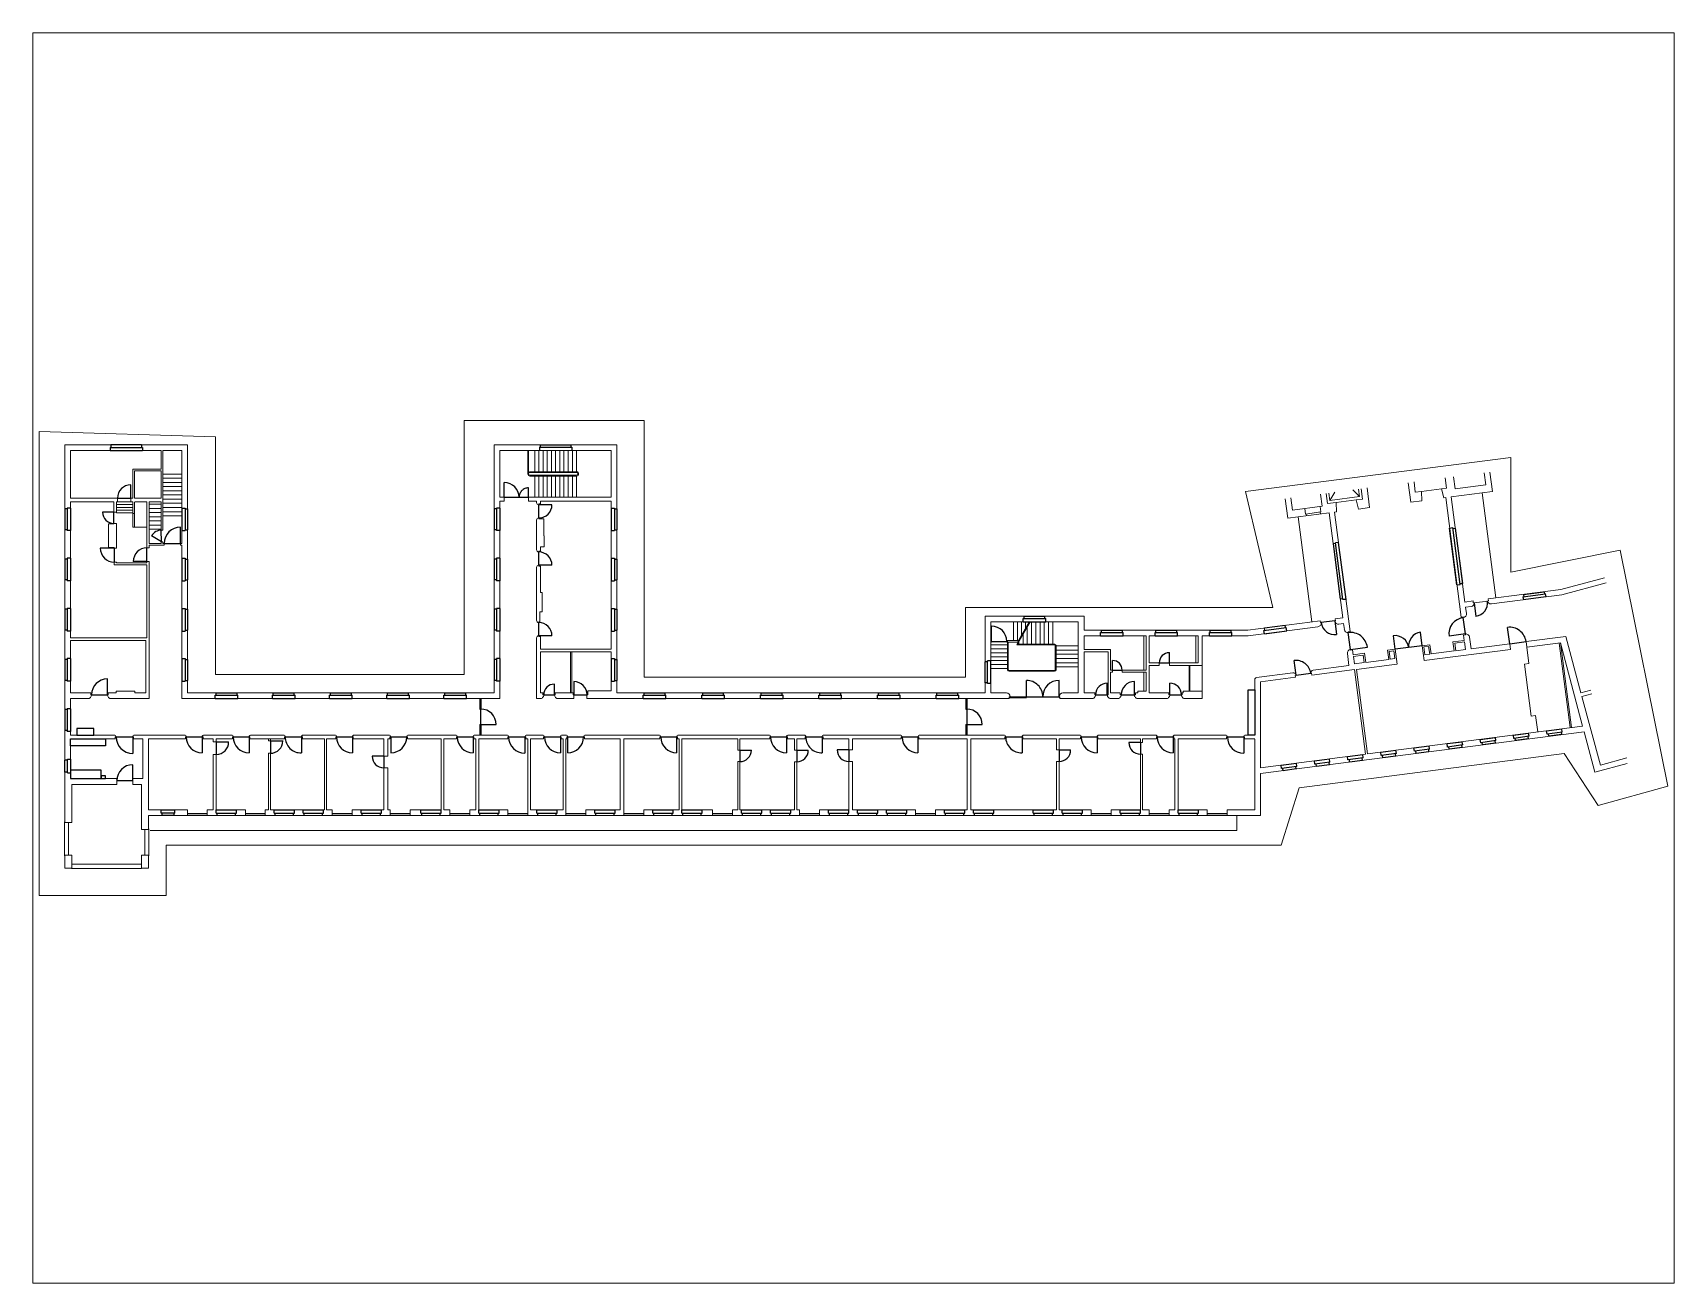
# Paper-space layout 'Layout1' of a CAD drawing. Extents: x 1.05 to 9.45, y 0.8 to 7.2.
# The model-space entities are those that its viewports show. They can reach past a viewport. Long polylines and large blocks are cut down to what shows.
import ezdxf

# ---------------------------------------------------------------- set-up
doc = ezdxf.new("R2010")
doc.units = 0
doc.header["$LTSCALE"] = 0.0125
doc.header["$MEASUREMENT"] = 0
doc.linetypes.add('STRICHLINIE', pattern=[0.75, 0.5, -0.25])
for name, color, linetype in [('doors', 3, 'Continuous'), ('doors_marker', 2, 'Continuous'), ('objects', 1, 'Continuous'), ('windows', 6, 'Continuous')]:
    doc.layers.add(name, color=color, linetype=linetype)
for name, color, linetype, lineweight in [('stairs', 7, 'Continuous', 15), ('valid_area', 5, 'Continuous', 15), ('walls', 7, 'Continuous', 15)]:
    doc.layers.add(name, color=color, linetype=linetype, lineweight=lineweight)

# ---------------------------------------------------------------- blocks, each defined once
blk = doc.blocks.new('F_162')
for p, q in [((43.19, 31.81), (43.19, 30.19)), ((43.19, 31.81), (43.43, 31.81)), ((43.43, 31.81), (43.43, 30.19)), ((43.43, 31.75), (43.6, 31.75)), ((43.6, 31.75), (43.6, 30.25)), ((43.19, 30.19), (43.43, 30.19)), ((43.43, 30.25), (43.6, 30.25))]:
    blk.add_line(p, q)
blk = doc.blocks.new('F145_24')
for p, q in [((48.255, 10.16), (49.705, 10.16)), ((48.255, 9.92), (48.255, 10.16)), ((48.255, 9.92), (49.705, 9.92)), ((48.315, 9.75), (48.315, 9.92)), ((49.645, 9.75), (49.645, 9.92)), ((49.705, 9.92), (49.705, 10.16))]:
    blk.add_line(p, q)
blk = doc.blocks.new('F_1.62.1')
for p, q in [((43.19, 31.81), (43.19, 30.19)), ((43.19, 31.81), (43.43, 31.81)), ((43.43, 31.81), (43.43, 30.19)), ((43.43, 31.75), (43.6, 31.75)), ((43.6, 31.75), (43.6, 30.25)), ((43.19, 30.19), (43.43, 30.19)), ((43.43, 30.25), (43.6, 30.25))]:
    blk.add_line(p, q)

msp = doc.modelspace()

# ---------------------------------------------------------------- linework, layer by layer
at = {"layer": 'doors'}
for p, q in [((8.73, 32.53), (8.73, 33.48)), ((35.52, 32.58), (35.52, 33.64)), ((38.94, 32.05), (37.99, 32.05)), ((7.52, 31.51), (6.71, 31.51)), ((7.55, 28.94), (6.54, 28.94)), ((9.89, 27.98), (8.91, 27.98)), ((38.94, 27.71), (37.99, 27.71)), ((105.07, 25.02), (105.2, 24.04)), ((95.08, 23.72), (95.21, 22.75)), ((38.94, 22.65), (37.99, 22.65)), ((70.47, 22.25), (70.47, 23.34)), ((99.41, 21.68), (99.29, 22.65)), ((101.36, 21.93), (101.23, 22.9)), ((104.45, 22.78), (103.29, 22.63)), ((107.63, 22.08), (107.47, 23.25)), ((96.21, 21.67), (97.42, 21.82)), ((92.31, 19.82), (92.17, 20.87)), ((7.06, 18.41), (7.06, 19.55)), ((39.12, 18.41), (39.12, 19.18)), ((75.31, 18.21), (75.31, 19.45)), ((20.98, 15.39), (20.98, 14.25)), ((37, 15.39), (37, 14.22)), ((58.33, 15.39), (58.33, 14.25)), ((72.66, 15.39), (72.66, 14.25)), ((88.55, 15.39), (88.55, 14.22)), ((14.86, 15.03), (15.75, 15.03)), ((18.75, 15.11), (19.65, 15.11)), ((52.41, 14.45), (53.24, 14.45)), ((56.49, 14.44), (57.32, 14.44)), ((60.22, 14.46), (59.39, 14.46)), ((75.31, 14.46), (76.14, 14.46)), ((81.14, 14.99), (80.31, 14.99)), ((8.87, 12.26), (8.87, 13.4)), ((26.87, 14.01), (26.04, 14.01))]:
    msp.add_line(p, q, dxfattribs=at)
at = {"layer": 'doors', "linetype": 'STRICHLINIE'}
for p, q in [((37.26, 32.58), (37.26, 33.26)), ((72.97, 18.21), (72.97, 19.45))]:
    msp.add_line(p, q, dxfattribs=at)
at = {"layer": 'doors', "linetype": 'Continuous'}
for p, q in [((10.93, 29.39), (10.21, 29.82)), ((12.29, 29.28), (12.29, 30.44)), ((83.22, 20.71), (83.22, 21.44)), ((79.15, 20.19), (79.15, 20.88)), ((40.51, 19.36), (40.51, 18.41)), ((78.77, 18.41), (78.77, 19.25)), ((80.71, 18.41), (80.71, 19.36)), ((83.25, 18.41), (83.25, 19.25)), ((8.87, 15.39), (8.87, 14.2)), ((13.85, 15.39), (13.85, 14.25)), ((17.22, 15.39), (17.22, 14.25)), ((24.63, 15.39), (24.63, 14.25)), ((27.38, 15.39), (27.38, 14.25)), ((33.28, 15.39), (33.28, 14.25)), ((33.83, 16.28), (34.94, 16.28)), ((39.54, 15.39), (39.54, 14.25)), ((40.07, 14.25), (40.07, 15.39)), ((47.88, 15.39), (47.88, 14.25)), ((55.76, 15.39), (55.76, 14.25)), ((65.19, 15.39), (65.19, 14.25)), ((68.69, 16.28), (69.8, 16.28)), ((78.04, 15.39), (78.04, 14.25)), ((83.49, 15.39), (83.49, 14.25))]:
    msp.add_line(p, q, dxfattribs=at)
at = {"layer": 'doors'}
for centre, radius, start, end in [((8.73, 32.53), 0.95, 90, 180), ((35.52, 32.58), 1.06, 0, 90), ((7.51, 31.51), 0.8, 180, 270), ((7.55, 28.94), 1.01, 180, 270), ((9.89, 27.98), 0.98, 90, 180), ((105.07, 25.02), 0.98, 277.4, 7.4), ((95.08, 23.72), 0.98, 187.4, 277.4), ((104.45, 22.78), 1.18, 97.4, 187.4), ((70.47, 22.25), 1.09, 360, 90), ((96.21, 21.67), 1.22, 7.4, 97.4), ((99.41, 21.68), 0.98, 7.4, 97.4), ((101.36, 21.93), 0.98, 97.4, 187.4), ((107.63, 22.08), 1.18, 7.4, 97.4), ((92.31, 19.82), 1.06, 7.4, 97.4), ((7.06, 18.41), 1.14, 90, 180), ((75.31, 18.28), 1.17, 90, 180), ((20.92, 15.36), 1.11, 178.2792, 272.7661), ((37, 15.39), 1.17, 180, 270), ((58.29, 15.39), 1.14, 180, 272.0108), ((72.62, 15.39), 1.14, 180, 272.0108), ((88.55, 15.39), 1.17, 180, 270), ((14.86, 15.03), 0.89, 270, 0), ((18.75, 15.11), 0.89, 270, 0), ((52.41, 14.45), 0.83, 270, 0), ((56.49, 14.44), 0.83, 270, 0), ((60.22, 14.46), 0.83, 180, 270), ((75.31, 14.46), 0.83, 270, 0), ((81.14, 14.99), 0.83, 180, 270), ((8.87, 12.26), 1.14, 90, 180), ((26.87, 14.01), 0.83, 180, 270)]:
    msp.add_arc(centre, radius, start, end, dxfattribs=at)
at = {"layer": 'doors', "linetype": 'STRICHLINIE'}
for centre, radius, start, end in [((37.26, 32.58), 0.68, 90, 180), ((72.97, 18.28), 1.17, 0, 90)]:
    msp.add_arc(centre, radius, start, end, dxfattribs=at)
at = {"layer": 'doors', "linetype": 'Continuous'}
for centre, radius, start, end in [((37.99, 32.05), 0.95, 270, 359.9924), ((10.93, 29.39), 0.835, 90, 148.667), ((12.29, 29.28), 1.16, 90, 180), ((37.99, 27.71), 0.95, 0.0076, 90), ((37.99, 22.65), 0.95, 0.0076, 90), ((83.22, 20.71), 0.725, 90, 180), ((79.15, 20.19), 0.685, 0, 90), ((39.12, 18.41), 0.77, 90, 180), ((40.51, 18.41), 0.949, 0.007, 90), ((78.77, 18.41), 0.84, 90, 180), ((80.71, 18.41), 0.95, 90, 180), ((83.25, 18.41), 0.84, 0, 90), ((33.83, 16.28), 1.11, 0, 90), ((68.69, 16.28), 1.11, 0, 90), ((8.87, 15.4), 1.19, 180, 270), ((13.85, 15.39), 1.14, 180, 270), ((17.22, 15.39), 1.14, 180, 270), ((24.63, 15.39), 1.14, 180, 270), ((27.38, 15.39), 1.14, 270, 0), ((33.28, 15.39), 1.13, 180, 270), ((39.54, 15.39), 1.13, 180, 270), ((40.07, 15.39), 1.14, 270, 360), ((47.88, 15.39), 1.14, 180, 270), ((55.76, 15.39), 1.14, 180, 270), ((65.19, 15.39), 1.14, 180, 270), ((78.04, 15.39), 1.14, 180, 270), ((83.49, 15.39), 1.14, 180, 270)]:
    msp.add_arc(centre, radius, start, end, dxfattribs=at)
at = {"layer": 'doors_marker', "linetype": 'Continuous'}
for p, q in [((7.78, 32.53), (8.73, 32.53)), ((35.52, 32.58), (37.26, 32.58)), ((37.99, 31.1), (37.99, 32.05)), ((7.51, 30.71), (7.51, 31.51)), ((10.93, 29.39), (10.92, 30.23)), ((7.55, 28.94), (7.55, 27.93)), ((9.89, 27.98), (9.89, 28.96)), ((11.13, 29.28), (12.29, 29.28)), ((37.99, 27.71), (37.99, 28.66)), ((37.99, 22.65), (37.99, 23.6)), ((95.08, 23.72), (94.11, 23.59)), ((104.45, 22.78), (104.3, 23.95)), ((96.21, 21.67), (96.05, 22.88)), ((70.47, 22.25), (71.56, 22.25)), ((101.36, 21.93), (99.41, 21.68)), ((107.63, 22.08), (108.8, 22.23)), ((79.15, 20.19), (79.83, 20.19)), ((82.5, 20.71), (83.22, 20.71)), ((92.31, 19.82), (93.36, 19.96)), ((5.92, 18.41), (7.06, 18.41)), ((38.35, 18.41), (39.12, 18.41)), ((40.51, 18.41), (41.45, 18.41)), ((72.97, 18.28), (75.31, 18.28)), ((77.93, 18.41), (78.77, 18.41)), ((79.76, 18.41), (80.71, 18.41)), ((83.25, 18.41), (84.09, 18.41)), ((33.83, 16.28), (33.83, 17.39)), ((68.69, 17.39), (68.69, 16.28)), ((7.68, 15.39), (8.87, 15.39)), ((12.71, 15.39), (13.85, 15.39)), ((16.08, 15.39), (17.22, 15.39)), ((19.82, 15.39), (20.98, 15.39)), ((23.49, 15.39), (24.63, 15.39)), ((27.38, 15.39), (28.52, 15.39)), ((32.15, 15.39), (33.28, 15.39)), ((35.84, 15.39), (37, 15.39)), ((38.4, 15.39), (39.54, 15.39)), ((40.07, 15.39), (41.21, 15.39)), ((46.73, 15.39), (47.88, 15.39)), ((54.61, 15.39), (55.76, 15.39)), ((57.15, 15.39), (58.31, 15.39)), ((64.05, 15.39), (65.19, 15.39)), ((71.48, 15.39), (72.66, 15.39)), ((76.9, 15.39), (78.04, 15.39)), ((82.35, 15.39), (83.49, 15.39)), ((87.38, 15.39), (88.55, 15.39)), ((14.86, 15.03), (14.86, 14.14)), ((18.75, 15.11), (18.75, 14.22)), ((52.41, 14.45), (52.41, 13.62)), ((56.49, 14.44), (56.49, 13.61)), ((60.22, 14.46), (60.22, 13.63)), ((75.31, 14.46), (75.31, 13.63)), ((81.14, 14.99), (81.14, 14.16)), ((26.88, 14.01), (26.88, 13.18)), ((7.73, 12.26), (8.87, 12.26))]:
    msp.add_line(p, q, dxfattribs=at)
at = {"layer": 'objects'}
for points in [[(89.35, 15.53), (88.88, 15.53), (88.88, 18.78), (89.35, 18.78)], [(4.87, 15.53), (6.07, 15.53), (6.07, 16), (4.87, 16)]]:
    msp.add_lwpolyline(points, close=True, dxfattribs=at)
at = {"layer": 'objects', "linetype": 'Continuous'}
for points in [[(4.41, 15.25), (6.91, 15.25), (6.91, 14.75), (4.41, 14.75)], [(4.41, 12.4), (6.61, 12.4), (6.61, 13), (4.41, 13)], [(6.61, 12.4), (6.91, 12.4), (6.91, 12.6), (6.61, 12.6)]]:
    msp.add_lwpolyline(points, close=True, dxfattribs=at)
at = {"layer": 'stairs', "linetype": 'Continuous'}
for p, q in [((37.7, 35.94), (37.7, 34.41)), ((38, 35.94), (38, 34.41)), ((40.36, 35.94), (38.04, 35.94)), ((38.3, 35.94), (38.3, 34.41)), ((38.6, 35.94), (38.6, 34.41)), ((38.9, 35.94), (38.9, 34.41)), ((39.2, 35.94), (39.2, 34.41)), ((39.5, 35.94), (39.5, 34.41)), ((39.8, 35.93), (39.8, 34.41)), ((40.1, 35.94), (40.1, 34.41)), ((40.4, 35.94), (40.4, 34.41)), ((40.7, 35.94), (40.7, 34.41)), ((11.04, 34.25), (12.39, 34.25)), ((11.04, 33.95), (12.39, 33.95)), ((11.04, 33.65), (12.39, 33.65)), ((11.04, 33.35), (12.39, 33.35)), ((11.04, 33.05), (12.39, 33.05)), ((37.7, 32.58), (37.7, 34.11)), ((38, 32.58), (38, 34.11)), ((38.3, 32.58), (38.3, 34.11)), ((38.6, 32.58), (38.6, 34.11)), ((38.9, 32.58), (38.9, 34.11)), ((39.2, 32.58), (39.2, 34.11)), ((39.5, 32.58), (39.5, 34.11)), ((39.8, 32.58), (39.8, 34.11)), ((40.1, 32.58), (40.1, 34.11)), ((40.4, 32.58), (40.4, 34.11)), ((40.7, 32.58), (40.7, 34.11)), ((10.92, 32.09), (10.04, 32.09)), ((10.92, 31.79), (10.04, 31.79)), ((11.04, 32.75), (12.39, 32.75)), ((11.04, 32.45), (12.39, 32.45)), ((11.04, 32.15), (12.39, 32.15)), ((11.04, 31.85), (12.39, 31.85)), ((11.04, 31.55), (12.39, 31.55)), ((11.04, 31.25), (12.39, 31.25)), ((72.05, 23.64), (72.05, 22.3)), ((72.33, 23.64), (72.33, 22.3)), ((72.61, 23.64), (72.61, 22.68)), ((72.89, 23.64), (72.89, 23.17)), ((70.41, 21.99), (71.62, 21.99)), ((70.41, 21.71), (71.62, 21.71)), ((70.41, 21.43), (71.62, 21.43)), ((70.41, 21.15), (71.62, 21.15)), ((70.41, 20.87), (71.62, 20.87)), ((70.41, 20.59), (71.62, 20.59)), ((70.41, 20.31), (71.62, 20.31))]:
    msp.add_line(p, q, dxfattribs=at)
at = {"layer": 'stairs'}
for p, q in [((7.7, 32.06), (8.88, 32.06)), ((7.7, 31.86), (8.88, 31.86)), ((7.7, 31.67), (8.88, 31.67)), ((7.7, 31.47), (8.88, 31.47)), ((10.92, 31.49), (10.04, 31.49)), ((10.92, 31.19), (10.04, 31.19)), ((10.92, 30.89), (10.04, 30.89)), ((10.92, 30.59), (10.04, 30.59)), ((10.92, 30.29), (10.04, 30.29)), ((73.34, 23.64), (73.34, 22.04)), ((73.64, 23.64), (73.64, 22.04)), ((73.95, 23.64), (73.95, 22.04)), ((74.25, 23.64), (74.25, 22.04)), ((74.56, 23.64), (74.56, 22.04)), ((74.86, 23.64), (74.86, 22.04)), ((72.73, 22.75), (72.73, 22.04)), ((73.03, 23.28), (73.03, 22.04)), ((72.42, 22.22), (72.42, 22.04)), ((76.69, 21.93), (75.09, 21.93)), ((76.69, 21.62), (75.09, 21.62)), ((76.69, 21.32), (75.09, 21.32)), ((76.69, 21.02), (75.09, 21.02)), ((76.69, 20.71), (75.09, 20.71)), ((76.69, 20.41), (75.09, 20.41))]:
    msp.add_line(p, q, dxfattribs=at)
at = {"layer": 'valid_area', "linetype": 'Continuous'}
msp.add_lwpolyline([(2.15, 37.3), (2.15, 4.02), (11.27, 4.02), (11.27, 7.64), (91.24, 7.64), (92.52, 11.75), (111.53, 14.2), (113.98, 10.48), (118.98, 11.85), (115.55, 28.79), (107.71, 27.22), (107.71, 35.44), (88.69, 33), (90.65, 24.68), (78.99, 24.68), (68.6, 24.68), (68.6, 19.68), (45.55, 19.68), (45.55, 38.09), (32.63, 38.09), (32.63, 19.88), (14.8, 19.88), (14.8, 36.91), (2.15, 37.3)], close=True, dxfattribs=at)
at = {"layer": 'walls'}
for p, q in [((4, 9.25), (4, 36.35)), ((4, 36.35), (12.8, 36.35)), ((4.41, 32.53), (4.41, 35.94)), ((4.41, 35.94), (10.92, 35.94)), ((10.92, 35.94), (10.92, 34.6)), ((11.04, 35.94), (11.04, 30.23)), ((11.04, 35.94), (12.39, 35.94)), ((12.39, 35.94), (12.39, 29.28)), ((12.8, 36.35), (12.8, 18.55)), ((34.8, 18.55), (34.8, 36.35)), ((34.8, 36.35), (43.6, 36.35)), ((35.21, 32.58), (35.21, 35.94)), ((35.21, 35.94), (43.19, 35.94)), ((43.19, 35.94), (43.19, 32.58)), ((43.6, 36.35), (43.6, 18.55)), ((8.88, 34.6), (10.92, 34.6)), ((8.88, 34.6), (8.88, 32.53)), ((9, 34.48), (10.92, 34.48)), ((9, 34.48), (9, 32.53)), ((10.92, 34.48), (10.92, 32.53)), ((40.7, 34.41), (37.36, 34.41)), ((40.7, 34.36), (37.36, 34.36)), ((40.7, 34.16), (37.36, 34.16)), ((105.8, 34.34), (105.92, 33.47)), ((106.39, 32.99), (106.21, 34.39)), ((8.73, 32.53), (8.73, 33.48)), ((40.7, 34.11), (37.36, 34.11)), ((96.98, 33.19), (97.07, 32.46)), ((97.4, 33.25), (97.58, 31.85)), ((100.35, 33.63), (100.53, 32.23)), ((100.86, 32.95), (100.77, 33.68)), ((100.86, 32.95), (101.31, 33.01)), ((101.33, 32.33), (101.31, 33.01)), ((102.75, 33.19), (103.09, 33.24)), ((102.91, 32.54), (102.75, 33.19)), ((103, 33.97), (103.09, 33.24)), ((103.59, 34.05), (103.71, 33.19)), ((103.71, 33.19), (105.92, 33.47)), ((4.41, 32.53), (7.78, 32.53)), ((4.41, 32.25), (7.52, 32.25)), ((4.41, 30.08), (4.41, 32.25)), ((7.52, 31.55), (7.52, 32.25)), ((7.7, 32.25), (8.88, 32.25)), ((7.78, 32.57), (7.78, 32.25)), ((8.73, 32.57), (8.73, 32.25)), ((8.73, 32.53), (8.88, 32.53)), ((8.88, 32.25), (8.88, 31.41)), ((9, 32.53), (10.92, 32.53)), ((9, 32.25), (9, 31.41)), ((9.04, 32.25), (9.88, 32.25)), ((9.89, 32.25), (9.89, 28.96)), ((10.04, 32.25), (10.04, 29.28)), ((10.92, 32.25), (10.92, 30.23)), ((35.21, 32.58), (35.52, 32.58)), ((35.21, 18.14), (35.21, 32.3)), ((35.21, 32.3), (35.52, 32.3)), ((35.21, 31), (35.21, 32.29)), ((35.52, 32.3), (35.52, 32.58)), ((37.26, 32.58), (43.19, 32.58)), ((37.26, 32.3), (37.26, 32.58)), ((37.26, 32.3), (37.83, 32.3)), ((37.83, 32.21), (37.83, 32.3)), ((38.11, 32.11), (37.99, 32.11)), ((38.11, 32.3), (43.19, 32.3)), ((38.11, 32.11), (38.11, 32.3)), ((43.19, 32.3), (43.19, 30.19)), ((91.72, 31.09), (91.53, 32.48)), ((91.94, 32.54), (92.05, 31.67)), ((92.05, 31.67), (94.18, 31.95)), ((92.93, 31.79), (92.98, 31.38)), ((94.04, 31.93), (94.09, 31.53)), ((94.06, 32.81), (94.18, 31.95)), ((94.46, 32.86), (94.56, 32.13)), ((94.56, 32.13), (95.19, 32.21)), ((95.2, 31.54), (95.19, 32.21)), ((96.62, 32.4), (97.07, 32.46)), ((96.78, 31.74), (96.62, 32.4)), ((96.78, 31.74), (97.58, 31.85)), ((100.53, 32.23), (101.33, 32.33)), ((102.91, 32.54), (103.04, 32.56)), ((104.15, 23.99), (103.04, 32.56)), ((104.42, 25.07), (103.44, 32.61)), ((106.63, 25.36), (105.65, 32.9)), ((7.14, 30.67), (7.51, 30.67)), ((7.14, 28.98), (7.14, 30.67)), ((7.51, 30.67), (7.51, 30.71)), ((7.51, 30.71), (7.7, 30.71)), ((7.52, 31.51), (7.7, 31.51)), ((8.88, 31.41), (9, 31.41)), ((37.83, 28.82), (37.83, 30.94)), ((38.12, 31.04), (37.99, 31.04)), ((38.35, 29.83), (38.35, 31.04)), ((93.44, 23.65), (92.46, 31.18)), ((92.98, 31.38), (94.09, 31.53)), ((93.04, 31.39), (93.05, 31.26)), ((94.03, 31.52), (94.05, 31.39)), ((95.65, 23.93), (94.67, 31.47)), ((95.07, 31.52), (95.2, 31.54)), ((96.19, 22.95), (95.07, 31.52)), ((4.41, 24.61), (4.41, 30.08)), ((38.37, 29.83), (38.35, 29.83)), ((38.37, 29.83), (38.37, 29.02)), ((43.19, 30.19), (43.19, 27.42)), ((7.55, 28.94), (7.7, 28.94)), ((10.04, 28.96), (9.89, 28.96)), ((10.04, 29.28), (10.92, 29.28)), ((10.04, 29.16), (11.13, 29.16)), ((10.04, 29.16), (10.04, 28.96)), ((11.04, 29.28), (11.13, 29.28)), ((12.29, 29.28), (12.39, 29.28)), ((12.29, 29.16), (12.39, 29.16)), ((12.39, 29.16), (12.39, 18.14)), ((38.11, 28.72), (37.99, 28.72)), ((38.11, 28.72), (38.11, 29.02)), ((7.55, 27.93), (7.7, 27.93)), ((7.55, 27.73), (9.89, 27.73)), ((7.7, 27.88), (9.89, 27.88)), ((9.89, 27.98), (10.04, 27.98)), ((9.89, 27.98), (9.89, 27.88)), ((9.89, 27.73), (9.89, 22.5)), ((10.04, 27.98), (10.04, 18.14)), ((37.83, 23.76), (37.83, 27.55)), ((38.11, 27.65), (37.99, 27.65)), ((38.11, 25.76), (38.11, 27.65)), ((43.19, 27.27), (43.19, 24.61)), ((114.44, 26.81), (111.29, 25.96)), ((114.55, 26.45), (111.37, 25.59)), ((105.01, 25.15), (105.02, 25.01)), ((105.07, 25.02), (106.05, 25.14)), ((106.08, 25.29), (106.1, 25.15)), ((4.41, 22.5), (4.41, 24.61)), ((37.99, 23.66), (38.08, 23.66)), ((70, 24.05), (77.1, 24.05)), ((70, 18.55), (70, 24.05)), ((70.41, 18.55), (70.41, 23.64)), ((70.41, 23.64), (73.17, 23.64)), ((73.24, 23.64), (76.69, 23.64)), ((76.69, 23.64), (76.69, 18.55)), ((77.1, 24.05), (77.1, 23.05)), ((94.04, 23.72), (94.06, 23.59)), ((95.11, 23.86), (95.13, 23.72)), ((104.15, 23.99), (104.29, 24.01)), ((104.53, 24.25), (104.47, 24.7)), ((4.41, 22.5), (9.89, 22.5)), ((37.83, 18.14), (37.83, 22.49)), ((38.11, 22.59), (37.99, 22.59)), ((38.11, 22.59), (38.11, 21.68)), ((43.19, 22.99), (43.19, 21.68)), ((70.47, 22.25), (70.47, 23.34)), ((88.85, 23.05), (77.1, 23.05)), ((77.1, 22.64), (77.1, 21.66)), ((81.56, 22.64), (77.1, 22.64)), ((81.4, 22.64), (81.4, 21.45)), ((81.56, 22.64), (81.56, 20.19)), ((85.28, 22.64), (81.76, 22.64)), ((81.76, 22.64), (81.76, 20.71)), ((85.12, 22.64), (85.12, 21.66)), ((85.12, 22.64), (85.12, 21.69)), ((85.28, 22.64), (85.28, 20.71)), ((88.88, 22.64), (85.58, 22.64)), ((91.54, 23.23), (91.52, 23.4)), ((96.19, 22.95), (96.05, 22.94)), ((104.32, 22.7), (104.46, 22.72)), ((104.37, 22.32), (104.32, 22.7)), ((104.86, 21.72), (104.75, 22.54)), ((108.8, 22.23), (111.65, 22.6)), ((112.74, 18.55), (111.65, 22.6)), ((4.41, 22.3), (9.81, 22.3)), ((4.41, 18.55), (4.41, 22.3)), ((9.81, 22.3), (9.81, 18.55)), ((38.11, 21.68), (43.19, 21.68)), ((43.19, 21.5), (38.11, 21.5)), ((38.11, 21.5), (38.11, 18.55)), ((40.27, 21.5), (40.27, 18.55)), ((40.37, 21.5), (40.37, 18.55)), ((43.19, 21.5), (43.19, 18.69)), ((70.47, 22.19), (70.47, 22.25)), ((71.62, 22.3), (72.39, 22.3)), ((71.67, 22.19), (72.33, 22.19)), ((77.1, 21.49), (77.1, 18.55)), ((78.83, 21.49), (78.83, 18.55)), ((79, 21.66), (79, 20.19)), ((81.4, 21.45), (81.4, 20.19)), ((85.12, 21.66), (85.12, 20.71)), ((96.36, 21.63), (96.22, 21.61)), ((101.99, 21.35), (103.64, 21.56)), ((103.76, 21.58), (104.45, 21.67)), ((104.38, 22.21), (104.45, 21.67)), ((104.86, 21.72), (107.63, 22.08)), ((107.68, 21.67), (107.63, 22.08)), ((108.85, 21.83), (108.8, 22.23)), ((111.28, 22.14), (112.85, 16.17)), ((79, 20.04), (79, 18.55)), ((81.4, 20.04), (81.4, 18.67)), ((81.56, 20.04), (81.56, 18.67)), ((81.76, 20.52), (81.76, 18.55)), ((84.63, 20.51), (84.63, 18.67)), ((84.68, 20.51), (84.68, 18.67)), ((85.58, 20.51), (85.58, 18.67)), ((97.3, 20.74), (98.95, 20.95)), ((109, 20.65), (108.68, 20.61)), ((89.35, 15.53), (89.35, 19.51)), ((89.75, 13.17), (89.75, 19.35)), ((4.41, 18.55), (5.86, 18.55)), ((4.41, 18.14), (5.65, 18.14)), ((4.41, 15.53), (4.41, 18.14)), ((5.86, 18.55), (5.86, 18.41)), ((5.86, 18.41), (5.92, 18.41)), ((7.12, 18.55), (7.69, 18.55)), ((7.12, 18.55), (7.12, 18.41)), ((7.32, 18.14), (10.04, 18.14)), ((9.02, 18.55), (9.81, 18.55)), ((12.39, 18.14), (35.21, 18.14)), ((12.8, 18.55), (34.8, 18.55)), ((38.08, 18.14), (37.83, 18.14)), ((38.29, 18.55), (38.11, 18.55)), ((38.29, 18.55), (38.29, 18.41)), ((38.35, 18.41), (38.29, 18.41)), ((39.18, 18.55), (39.18, 18.41)), ((41.45, 18.14), (45.49, 18.14)), ((41.52, 18.69), (41.52, 18.41)), ((41.52, 18.69), (43.19, 18.69)), ((43.6, 18.55), (70, 18.55)), ((47.11, 18.14), (71.73, 18.14)), ((70.41, 18.55), (71.53, 18.55)), ((71.8, 18.28), (71.73, 18.28)), ((75.36, 18.14), (77.67, 18.14)), ((75.58, 18.55), (76.69, 18.55)), ((77.1, 18.55), (77.87, 18.55)), ((77.87, 18.55), (77.87, 18.41)), ((77.93, 18.41), (77.87, 18.41)), ((78.77, 18.41), (78.83, 18.41)), ((78.83, 18.55), (78.83, 18.41)), ((79, 18.55), (79.7, 18.55)), ((79.05, 18.14), (79.5, 18.14)), ((79.7, 18.55), (79.7, 18.41)), ((79.76, 18.41), (79.7, 18.41)), ((80.71, 18.41), (80.78, 18.41)), ((80.78, 18.55), (80.96, 18.55)), ((80.78, 18.55), (80.78, 18.41)), ((80.96, 18.67), (81.56, 18.67)), ((80.96, 18.67), (80.96, 18.55)), ((80.99, 18.14), (82.99, 18.14)), ((81.76, 18.55), (83.19, 18.55)), ((83.19, 18.55), (83.19, 18.41)), ((83.25, 18.41), (83.19, 18.41)), ((84.09, 18.41), (84.15, 18.41)), ((84.15, 18.55), (84.22, 18.55)), ((84.15, 18.55), (84.15, 18.41)), ((84.22, 18.67), (84.22, 18.55)), ((84.37, 18.14), (85.58, 18.14)), ((85.58, 18.67), (85.58, 18.14)), ((113.44, 18.74), (112.74, 18.55)), ((113.51, 18.49), (112.81, 18.3)), ((114.14, 13.37), (112.81, 18.3)), ((109.48, 16.93), (109.17, 16.89)), ((7.62, 15.25), (7.62, 15.39)), ((9.01, 15.53), (12.57, 15.53)), ((12.65, 15.25), (12.65, 15.39)), ((13.91, 15.25), (13.91, 15.39)), ((13.99, 15.53), (15.94, 15.53)), ((16.02, 15.25), (16.02, 15.39)), ((17.28, 15.25), (17.28, 15.39)), ((17.36, 15.53), (19.68, 15.53)), ((19.75, 15.25), (19.75, 15.39)), ((21.04, 15.25), (21.04, 15.39)), ((21.11, 15.53), (23.35, 15.53)), ((23.43, 15.25), (23.43, 15.39)), ((24.69, 15.25), (24.69, 15.39)), ((24.77, 15.53), (27.24, 15.53)), ((27.32, 15.25), (27.32, 15.39)), ((28.58, 15.25), (28.58, 15.39)), ((28.66, 15.53), (32.01, 15.53)), ((32.09, 15.25), (32.09, 15.39)), ((33.34, 15.25), (33.34, 15.39)), ((33.43, 15.53), (35.7, 15.53)), ((35.78, 15.25), (35.78, 15.39)), ((37.06, 15.25), (37.06, 15.39)), ((37.14, 15.53), (38.26, 15.53)), ((38.34, 15.25), (38.34, 15.39)), ((39.6, 15.25), (39.6, 15.39)), ((39.68, 15.53), (39.93, 15.53)), ((40.01, 15.25), (40.01, 15.39)), ((41.27, 15.25), (41.27, 15.39)), ((41.35, 15.53), (46.59, 15.53)), ((46.67, 15.25), (46.67, 15.39)), ((47.94, 15.25), (47.94, 15.39)), ((48.01, 15.53), (54.48, 15.53)), ((54.56, 15.25), (54.56, 15.39)), ((55.82, 15.25), (55.82, 15.39)), ((55.9, 15.53), (57.01, 15.53)), ((57.09, 15.25), (57.09, 15.39)), ((58.38, 15.25), (58.38, 15.39)), ((58.45, 15.53), (59.65, 15.53)), ((58.47, 15.53), (63.91, 15.53)), ((63.99, 15.25), (63.99, 15.39)), ((65.25, 15.25), (65.25, 15.39)), ((65.33, 15.53), (71.34, 15.53)), ((71.42, 15.25), (71.42, 15.39)), ((72.72, 15.25), (72.72, 15.39)), ((72.8, 15.53), (76.76, 15.53)), ((76.84, 15.25), (76.84, 15.39)), ((78.1, 15.25), (78.1, 15.39)), ((78.17, 15.53), (82.21, 15.53)), ((82.29, 15.25), (82.29, 15.39)), ((83.55, 15.25), (83.55, 15.39)), ((87.32, 15.25), (87.32, 15.39)), ((88.61, 15.25), (88.61, 15.39)), ((88.69, 15.53), (89.35, 15.53)), ((89.76, 12.76), (112.96, 15.77)), ((112.85, 16.17), (97.44, 14.17)), ((113.73, 12.86), (112.96, 15.77)), ((4.41, 12.4), (4.41, 15.25)), ((7.48, 15.25), (7.63, 15.25)), ((8.93, 15.25), (9.59, 15.25)), ((9.59, 12.4), (9.59, 15.25)), ((10, 10.16), (10, 15.25)), ((10, 15.25), (12.65, 15.25)), ((11.18, 15.25), (11.33, 15.25)), ((13.91, 15.25), (14.63, 15.25)), ((14.63, 15.03), (14.86, 15.03)), ((14.86, 14.14), (14.63, 14.14)), ((14.86, 15.25), (16.02, 15.25)), ((14.86, 15.03), (14.86, 15.25)), ((14.87, 15.25), (15.02, 15.25)), ((17.28, 15.25), (18.61, 15.25)), ((18.57, 15.25), (18.72, 15.25)), ((18.75, 15.11), (18.61, 15.11)), ((18.75, 14.22), (18.61, 14.22)), ((18.75, 15.25), (19.75, 15.25)), ((21.04, 15.25), (22.62, 15.25)), ((22.26, 15.25), (22.41, 15.25)), ((22.77, 15.25), (23.43, 15.25)), ((24.7, 15.25), (26.88, 15.25)), ((25.96, 15.25), (26.11, 15.25)), ((27.16, 15.25), (27.32, 15.25)), ((28.58, 15.25), (30.98, 15.25)), ((29.65, 15.25), (29.8, 15.25)), ((31.18, 15.25), (32.08, 15.25)), ((33.34, 15.25), (33.49, 15.25)), ((33.7, 15.25), (35.78, 15.25)), ((37.06, 15.25), (37.21, 15.25)), ((37.06, 15.25), (37.21, 15.25)), ((37.41, 15.25), (38.34, 15.25)), ((41.27, 15.25), (43.82, 15.25)), ((44.1, 15.25), (46.67, 15.25)), ((52.41, 14.45), (52.27, 14.45)), ((52.41, 15.25), (54.56, 15.25)), ((60.23, 14.46), (60.5, 14.46)), ((60.5, 15.25), (63.99, 15.25)), ((81.29, 14.99), (81.14, 14.99)), ((81.29, 14.16), (81.14, 14.16)), ((88.61, 15.25), (89.35, 15.25)), ((89.35, 10.16), (89.35, 15.24)), ((97.29, 14.15), (89.75, 13.17)), ((27.16, 14.01), (26.87, 14.01)), ((27.16, 13.18), (26.87, 13.18)), ((52.41, 13.62), (52.27, 13.62)), ((60.23, 13.63), (60.5, 13.63)), ((116.06, 13.48), (113.73, 12.86)), ((116.04, 13.89), (114.14, 13.37)), ((4.41, 12.4), (7.67, 12.4)), ((4.51, 9.25), (4.51, 11.99)), ((4.51, 11.99), (7.73, 11.99)), ((8.87, 11.99), (9.49, 11.99)), ((8.93, 12.4), (9.59, 12.4)), ((9.49, 8.75), (9.49, 11.99)), ((89.76, 9.75), (89.76, 12.76)), ((10, 10.16), (12.79, 10.16)), ((10, 9.75), (89.76, 9.75)), ((14.21, 10.16), (14.63, 10.16)), ((16.31, 10.16), (16.95, 10.16)), ((18.38, 10.16), (18.61, 10.16)), ((18.75, 10.16), (22.62, 10.16)), ((22.77, 10.16), (23.18, 10.16)), ((24.61, 10.16), (26.88, 10.16)), ((27.16, 10.16), (27.34, 10.16)), ((28.77, 10.16), (29.54, 10.16)), ((31.18, 10.16), (31.62, 10.16)), ((33.05, 10.16), (33.49, 10.16)), ((33.7, 10.16), (35.78, 10.16)), ((37.41, 10.16), (39.74, 10.16)), ((41.37, 10.16), (43.82, 10.16)), ((45.53, 10.16), (48.05, 10.16)), ((48.26, 10.16), (50.46, 10.16)), ((51.89, 10.16), (52.27, 10.16)), ((52.41, 10.16), (56.34, 10.16)), ((56.49, 10.16), (56.7, 10.16)), ((58.13, 10.16), (60.22, 10.16)), ((60.5, 10.16), (60.85, 10.16)), ((62.3, 10.16), (65.02, 10.16)), ((66.45, 10.16), (68.71, 10.16)), ((68.99, 10.16), (74.31, 10.16)), ((74.9, 10.16), (75.13, 10.16)), ((75.31, 10.16), (75.53, 10.16)), ((76.98, 10.16), (77.62, 10.16)), ((79.05, 10.16), (79.69, 10.16)), ((81.29, 10.16), (81.78, 10.16)), ((83.21, 10.16), (83.62, 10.16)), ((83.85, 10.16), (85.94, 10.16)), ((87.37, 10.16), (89.35, 10.16)), ((88.06, 8.69), (88.06, 9.75)), ((10.12, 8.69), (88.06, 8.69)), ((4, 5.99), (4, 6.91)), ((4, 5.99), (4.51, 5.99)), ((4.49, 5.99), (4.49, 5.96)), ((4.51, 5.99), (4.51, 6.91)), ((9.49, 5.99), (9.49, 6.91)), ((9.49, 5.99), (10, 5.99)), ((9.51, 5.99), (9.51, 5.96)), ((10, 6.91), (10, 5.99))]:
    msp.add_line(p, q, dxfattribs=at)
at = {"layer": 'walls', "linetype": 'Continuous'}
for p, q in [((37.21, 34.26), (37.21, 35.94)), ((37.26, 34.26), (37.26, 35.94)), ((96.37, 33.11), (96.86, 32.63)), ((96.79, 33.17), (96.86, 32.63)), ((101.31, 33.01), (102.75, 33.19)), ((103.44, 32.61), (106.39, 32.99)), ((7.7, 31.47), (7.7, 32.25)), ((10.04, 32.25), (10.92, 32.25)), ((37.99, 32.11), (37.99, 32.05)), ((94.66, 32.89), (94.73, 32.35)), ((95.08, 32.94), (94.73, 32.35)), ((94.73, 32.35), (96.86, 32.63)), ((7.7, 28.94), (7.7, 30.71)), ((8.88, 31.41), (8.88, 30.45)), ((9, 31.41), (9, 30.45)), ((37.99, 31.04), (37.99, 31.1)), ((37.99, 31.09), (37.99, 31.09)), ((38.35, 31.04), (38.09, 31.04)), ((91.72, 31.09), (94.67, 31.47)), ((8.88, 30.45), (9.88, 30.45)), ((10.92, 30.23), (11.04, 30.23)), ((7.14, 28.98), (7.55, 28.98)), ((7.55, 28.98), (7.55, 28.94)), ((10.92, 29.39), (11.04, 29.39)), ((10.92, 29.28), (10.92, 29.39)), ((11.04, 29.39), (11.04, 29.28)), ((11.13, 29.28), (11.13, 29.16)), ((12.29, 29.28), (12.29, 29.16)), ((37.99, 28.72), (37.99, 28.66)), ((37.99, 28.67), (37.99, 28.67)), ((38.11, 29.02), (38.37, 29.02)), ((7.55, 27.93), (7.55, 27.73)), ((7.7, 27.93), (7.7, 27.88)), ((37.99, 27.65), (37.99, 27.71)), ((111.29, 25.96), (106.08, 25.29)), ((38.11, 25.76), (38.23, 25.76)), ((38.23, 24.92), (38.23, 25.76)), ((38.23, 24.92), (38.23, 24.37)), ((105.01, 25.15), (104.42, 25.07)), ((104.87, 24.75), (104.47, 24.7)), ((105.02, 25.01), (105.07, 25.02)), ((105.11, 24.91), (105.11, 24.91)), ((106.1, 25.15), (106.05, 25.14)), ((111.37, 25.59), (106.32, 24.94)), ((37.99, 23.66), (37.99, 23.6)), ((37.99, 23.61), (37.99, 23.61)), ((38.08, 24.37), (38.23, 24.37)), ((38.08, 24.37), (38.08, 23.66)), ((72.29, 21.99), (73.24, 23.64)), ((72.33, 22.19), (73.17, 23.64)), ((88.85, 23.05), (94.04, 23.72)), ((94.06, 23.59), (94.11, 23.59)), ((95.13, 23.72), (95.08, 23.72)), ((95.1, 23.86), (95.65, 23.93)), ((95.13, 23.61), (95.13, 23.61)), ((104.3, 23.95), (104.29, 24.01)), ((37.99, 22.59), (37.99, 22.65)), ((85.58, 20.51), (85.58, 22.64)), ((88.88, 22.64), (93.88, 23.29)), ((95.38, 23.49), (95.71, 23.53)), ((95.71, 23.53), (95.77, 23.1)), ((96.05, 22.94), (96.05, 22.88)), ((104.46, 22.72), (104.45, 22.78)), ((70.47, 22.25), (70.41, 22.25)), ((70.47, 22.19), (70.41, 22.19)), ((71.56, 22.25), (71.62, 22.25)), ((71.56, 22.19), (71.56, 22.25)), ((71.56, 22.19), (71.62, 22.19)), ((71.62, 20.21), (71.62, 22.3)), ((71.67, 20.21), (71.67, 22.19)), ((72.29, 21.99), (74.99, 21.99)), ((72.31, 22.04), (74.99, 22.04)), ((75.04, 20.21), (75.04, 21.94)), ((75.09, 20.21), (75.09, 21.96)), ((77.1, 21.66), (79, 21.66)), ((77.1, 21.49), (78.83, 21.49)), ((95.99, 21.38), (96.1, 20.52)), ((96.22, 21.61), (96.21, 21.67)), ((96.36, 21.63), (96.4, 21.29)), ((96.4, 21.29), (97.21, 21.39)), ((96.42, 21.17), (97.11, 21.26)), ((97.18, 20.72), (97.11, 21.26)), ((97.3, 20.74), (97.21, 21.39)), ((98.87, 21.61), (99.41, 21.68)), ((98.95, 20.95), (98.87, 21.61)), ((98.98, 21.52), (99.33, 21.57)), ((99.05, 20.97), (98.98, 21.52)), ((99.4, 21.01), (99.33, 21.57)), ((99.55, 20.62), (99.41, 21.68)), ((101.9, 22), (101.36, 21.93)), ((101.49, 20.87), (101.36, 21.93)), ((101.81, 21.89), (101.47, 21.85)), ((101.54, 21.29), (101.47, 21.85)), ((101.5, 20.87), (107.68, 21.67)), ((101.54, 21.29), (101.89, 21.34)), ((101.89, 21.34), (101.81, 21.89)), ((101.99, 21.35), (101.9, 22)), ((104.37, 22.32), (103.56, 22.22)), ((103.64, 21.56), (103.56, 22.22)), ((104.38, 22.21), (103.69, 22.12)), ((103.76, 21.58), (103.69, 22.12)), ((103.76, 21.58), (104.45, 21.67)), ((108.85, 21.83), (111.28, 22.14)), ((108.85, 21.83), (109, 20.65)), ((111.18, 22.13), (111.97, 16.06)), ((111.28, 22.14), (112.07, 16.07)), ((71.72, 20.16), (74.99, 20.16)), ((71.72, 20.11), (74.99, 20.11)), ((79, 20.19), (79.15, 20.19)), ((79.15, 20.04), (79, 20.04)), ((79.15, 20.19), (79.15, 20.04)), ((79.83, 20.19), (79.83, 20.04)), ((79.83, 20.19), (81.56, 20.19)), ((81.56, 20.04), (79.83, 20.04)), ((82.5, 20.71), (81.76, 20.71)), ((82.5, 20.52), (81.76, 20.52)), ((82.5, 20.71), (82.5, 20.52)), ((85.28, 20.71), (83.22, 20.71)), ((83.22, 20.71), (83.22, 20.52)), ((85.58, 20.52), (83.22, 20.52)), ((93.33, 20.06), (93.33, 20.06)), ((93.44, 19.82), (96.5, 20.22)), ((93.53, 20.19), (96.1, 20.52)), ((96.42, 21.17), (96.49, 20.63)), ((96.49, 20.63), (97.18, 20.72)), ((96.5, 20.22), (97.29, 14.15)), ((96.65, 20.24), (99.54, 20.62)), ((96.65, 20.24), (97.44, 14.17)), ((96.65, 20.24), (97.44, 14.17)), ((99.05, 20.97), (99.4, 21.01)), ((108.68, 20.61), (109.17, 16.89)), ((89.48, 19.66), (92.07, 20)), ((89.75, 19.35), (92.27, 19.67)), ((92.25, 19.81), (92.31, 19.82)), ((92.25, 19.81), (92.27, 19.67)), ((93.42, 19.96), (93.36, 19.96)), ((93.42, 19.96), (93.44, 19.82)), ((7.12, 18.41), (7.06, 18.41)), ((7.69, 18.55), (7.69, 18.67)), ((7.69, 18.67), (9.02, 18.67)), ((9.02, 18.55), (9.02, 18.67)), ((39.18, 18.41), (39.12, 18.41)), ((39.18, 18.55), (40.45, 18.55)), ((39.39, 18.14), (40.51, 18.14)), ((40.45, 18.41), (40.45, 18.55)), ((40.51, 18.41), (40.45, 18.41)), ((40.51, 18.14), (40.51, 18.41)), ((41.45, 18.14), (41.45, 18.41)), ((41.45, 18.41), (41.52, 18.41)), ((71.73, 18.28), (71.73, 18.14)), ((75.31, 18.28), (75.36, 18.28)), ((75.31, 18.21), (75.31, 18.28)), ((75.31, 18.21), (75.36, 18.21)), ((75.36, 18.28), (75.36, 18.14)), ((84.22, 18.67), (85.58, 18.67)), ((109.48, 16.93), (109.64, 15.76)), ((4.41, 15.53), (7.54, 15.53)), ((7.62, 15.38), (7.62, 15.39)), ((7.68, 15.39), (7.62, 15.39)), ((7.62, 15.25), (7.62, 15.39)), ((8.87, 15.39), (8.93, 15.39)), ((8.93, 15.25), (8.93, 15.39)), ((12.71, 15.39), (12.65, 15.39)), ((13.85, 15.39), (13.91, 15.39)), ((16.08, 15.39), (16.02, 15.39)), ((17.22, 15.39), (17.28, 15.39)), ((19.82, 15.39), (19.75, 15.39)), ((20.98, 15.39), (21.04, 15.39)), ((23.49, 15.39), (23.43, 15.39)), ((24.63, 15.39), (24.69, 15.39)), ((27.38, 15.39), (27.32, 15.39)), ((28.52, 15.39), (28.58, 15.39)), ((32.15, 15.39), (32.09, 15.39)), ((33.28, 15.39), (33.34, 15.39)), ((35.84, 15.39), (35.78, 15.39)), ((37, 15.39), (37.06, 15.39)), ((38.4, 15.39), (38.34, 15.39)), ((39.54, 15.39), (39.6, 15.39)), ((40.07, 15.39), (40.01, 15.39)), ((41.21, 15.39), (41.27, 15.39)), ((46.73, 15.39), (46.67, 15.39)), ((47.88, 15.39), (47.94, 15.39)), ((54.62, 15.39), (54.56, 15.39)), ((55.76, 15.39), (55.82, 15.39)), ((57.15, 15.39), (57.09, 15.39)), ((58.31, 15.39), (58.38, 15.39)), ((64.05, 15.39), (63.99, 15.39)), ((65.19, 15.39), (65.25, 15.39)), ((71.48, 15.39), (71.42, 15.39)), ((72.66, 15.39), (72.72, 15.39)), ((76.9, 15.39), (76.84, 15.39)), ((78.04, 15.39), (78.1, 15.39)), ((82.35, 15.39), (82.29, 15.39)), ((83.49, 15.39), (83.55, 15.39)), ((83.63, 15.53), (87.24, 15.53)), ((87.38, 15.39), (87.32, 15.39)), ((88.55, 15.39), (88.61, 15.39)), ((7.48, 15.25), (4.41, 15.25)), ((14.63, 15.03), (14.63, 15.25)), ((14.63, 10.16), (14.63, 14.14)), ((14.86, 10.16), (14.86, 14.14)), ((18.61, 15.11), (18.61, 15.25)), ((18.61, 10.16), (18.61, 14.22)), ((18.75, 15.11), (18.75, 15.25)), ((18.75, 10.16), (18.75, 14.22)), ((22.62, 10.16), (22.62, 15.25)), ((22.77, 10.16), (22.77, 15.25)), ((26.88, 14.01), (26.88, 15.25)), ((27.16, 14.01), (27.16, 15.25)), ((30.98, 10.16), (30.98, 15.25)), ((31.18, 10.16), (31.18, 15.25)), ((33.49, 10.16), (33.49, 15.25)), ((33.7, 10.16), (33.7, 15.25)), ((37.21, 10.16), (37.21, 15.25)), ((37.41, 10.16), (37.41, 15.25)), ((39.6, 15.25), (39.74, 15.25)), ((39.74, 10.16), (39.74, 15.25)), ((39.94, 10.16), (39.94, 15.25)), ((39.94, 15.25), (40.01, 15.25)), ((43.82, 10.16), (43.82, 15.25)), ((44.1, 10.16), (44.1, 15.25)), ((47.94, 15.25), (48.05, 15.25)), ((48.05, 10.16), (48.05, 15.25)), ((48.26, 15.25), (52.27, 15.25)), ((48.26, 10.16), (48.26, 15.25)), ((52.27, 14.45), (52.27, 15.25)), ((52.41, 14.45), (52.41, 15.25)), ((55.82, 15.25), (56.34, 15.25)), ((55.83, 15.25), (56.34, 15.25)), ((56.34, 14.44), (56.34, 15.25)), ((56.34, 14.44), (56.49, 14.44)), ((56.49, 14.44), (56.49, 15.25)), ((56.49, 15.25), (57.09, 15.25)), ((58.39, 15.25), (60.22, 15.25)), ((60.22, 14.46), (60.22, 15.25)), ((60.22, 14.46), (60.5, 14.46)), ((60.5, 14.46), (60.5, 15.25)), ((65.25, 15.25), (68.71, 15.25)), ((68.71, 10.16), (68.71, 15.25)), ((68.99, 10.16), (68.99, 15.25)), ((68.99, 15.25), (71.42, 15.25)), ((72.72, 15.25), (75.13, 15.25)), ((75.13, 14.46), (75.13, 15.25)), ((75.31, 14.46), (75.13, 14.46)), ((75.31, 15.25), (76.84, 15.25)), ((75.31, 14.46), (75.31, 15.25)), ((81.14, 15.25), (78.1, 15.25)), ((81.14, 14.99), (81.14, 15.25)), ((81.14, 10.16), (81.14, 14.16)), ((82.29, 15.25), (81.29, 15.25)), ((81.29, 14.99), (81.29, 15.25)), ((81.29, 10.16), (81.29, 14.16)), ((83.62, 15.25), (83.55, 15.25)), ((83.62, 10.16), (83.62, 15.25)), ((83.85, 10.16), (83.85, 15.25)), ((87.33, 15.25), (83.85, 15.25)), ((26.88, 10.16), (26.88, 13.18)), ((27.16, 10.16), (27.16, 13.18)), ((52.27, 10.16), (52.27, 13.62)), ((52.41, 10.16), (52.41, 13.62)), ((56.34, 10.16), (56.34, 13.61)), ((56.34, 13.61), (56.49, 13.61)), ((56.49, 10.16), (56.49, 13.61)), ((60.22, 10.16), (60.22, 13.63)), ((60.22, 13.63), (60.5, 13.63)), ((60.5, 10.16), (60.5, 13.63)), ((75.13, 10.16), (75.13, 13.63)), ((75.31, 13.63), (75.13, 13.63)), ((75.31, 10.16), (75.31, 13.63)), ((7.73, 12.34), (7.73, 12.26)), ((7.73, 11.99), (7.73, 12.26)), ((8.87, 12.34), (8.87, 12.26)), ((8.87, 11.99), (8.87, 12.26)), ((10, 9.75), (10, 8.75)), ((10, 9.75), (89.75, 9.75)), ((12.79, 10.16), (12.79, 9.75)), ((14.21, 10.16), (14.21, 9.75)), ((16.95, 10.16), (16.95, 9.75)), ((18.38, 10.16), (18.38, 9.75)), ((23.18, 10.16), (23.18, 9.75)), ((24.61, 10.16), (24.61, 9.75)), ((27.34, 10.16), (27.34, 9.75)), ((28.77, 10.16), (28.77, 9.75)), ((31.62, 10.16), (31.62, 9.75)), ((33.05, 10.16), (33.05, 9.75)), ((35.78, 10.16), (35.78, 9.75)), ((37.21, 10.16), (37.21, 9.75)), ((39.94, 10.16), (39.94, 9.75)), ((41.37, 10.16), (41.37, 9.75)), ((44.1, 10.16), (44.1, 9.75)), ((45.53, 10.16), (45.53, 9.75)), ((50.46, 10.16), (50.46, 9.75)), ((51.89, 10.16), (51.89, 9.75)), ((56.7, 10.16), (56.7, 9.75)), ((58.13, 10.16), (58.13, 9.75)), ((65.02, 10.16), (65.02, 9.75)), ((66.45, 10.16), (66.45, 9.75)), ((77.62, 10.16), (77.62, 9.75)), ((79.05, 10.16), (79.05, 9.75)), ((81.78, 10.16), (81.78, 9.75)), ((83.21, 10.16), (83.21, 9.75)), ((85.94, 10.16), (85.94, 9.75)), ((87.37, 10.16), (87.37, 9.75)), ((3.97, 9.3), (3.97, 6.86)), ((3.97, 9.3), (4, 9.3)), ((4, 9.25), (4.51, 9.25)), ((4.27, 9.25), (4.27, 6.91)), ((9.99, 8.75), (9.49, 8.75)), ((10, 8.75), (9.49, 8.75)), ((9.73, 8.75), (9.73, 6.91)), ((10.03, 8.8), (10, 8.8)), ((10.03, 8.8), (10.03, 6.86)), ((3.97, 6.86), (4, 6.86)), ((4, 6.01), (4, 6.91)), ((4, 6.91), (4.51, 6.91)), ((4.49, 5.96), (9.51, 5.96)), ((4.51, 6.26), (9.49, 6.26)), ((10, 6.91), (9.49, 6.91)), ((10.03, 6.86), (10, 6.86))]:
    msp.add_line(p, q, dxfattribs=at)
at = {"layer": 'walls', "linetype": 'Continuous', "lineweight": 5}
msp.add_line((95.19, 32.21), (96.62, 32.4), dxfattribs=at)
at = {"layer": 'walls'}
for centre, radius, start, end in [((37.36, 34.26), 0.15, 180, 270), ((37.36, 34.26), 0.1, 180, 270), ((37.36, 34.26), 0.15, 90, 120), ((37.36, 34.26), 0.1, 90, 120), ((40.7, 34.26), 0.15, 270, 90), ((40.7, 34.26), 0.1, 270, 90), ((70.47, 22.25), 1.09, 360, 90), ((71.72, 20.21), 0.1, 180, 270), ((71.72, 20.21), 0.05, 180, 270), ((89.5, 19.51), 0.15, 97.4, 180), ((5.65, 18.41), 0.27, 270, 0), ((71.53, 18.28), 0.27, 360, 90), ((75.58, 18.28), 0.27, 90, 180), ((7.67, 12.34), 0.06, 0, 90), ((8.93, 12.34), 0.06, 90, 180)]:
    msp.add_arc(centre, radius, start, end, dxfattribs=at)
at = {"layer": 'walls', "linetype": 'Continuous'}
for centre, radius, start, end in [((37.99, 32.21), 0.16, 180, 270), ((37.99, 30.94), 0.16, 90, 180), ((37.99, 28.82), 0.16, 180, 270), ((37.99, 27.55), 0.16, 90, 180), ((104.84, 24.99), 0.24, 277.4, 7.4), ((106.28, 25.17), 0.24, 187.4, 277.4), ((37.99, 23.76), 0.16, 180, 270), ((93.84, 23.56), 0.27, 277.4, 7.4), ((95.35, 23.75), 0.27, 187.4, 277.4), ((104.26, 24.22), 0.27, 277.4, 7.4), ((37.99, 22.49), 0.16, 90, 180), ((96.02, 23.13), 0.255, 187.4, 277.4), ((104.48, 22.51), 0.27, 7.4, 97.4), ((74.99, 21.94), 0.1, 0, 90), ((74.99, 21.94), 0.05, 0, 90), ((96.24, 21.41), 0.255, 97.4, 187.4), ((74.99, 20.21), 0.1, 270, 0), ((74.99, 20.21), 0.05, 270, 0), ((93.57, 19.98), 0.21, 97.4, 187.4), ((92.1, 19.79), 0.21, 7.4, 97.4), ((7.33, 18.41), 0.27, 180, 270), ((38.08, 18.41), 0.27, 268.3224, 0), ((39.16, 18.57), 0.89, 179.6781, 180), ((39.39, 18.41), 0.27, 180, 270), ((77.66, 18.41), 0.27, 268.3224, 0), ((79.04, 18.41), 0.27, 180, 271.6776), ((79.49, 18.41), 0.27, 268.3224, 0), ((80.98, 18.41), 0.27, 180, 271.6776), ((82.98, 18.41), 0.27, 268.3224, 0), ((84.36, 18.41), 0.27, 180, 271.6776), ((7.54, 15.39), 0.14, 360, 90), ((9.01, 15.39), 0.14, 90, 180), ((12.57, 15.39), 0.14, 360, 90), ((13.99, 15.39), 0.14, 90, 180), ((15.94, 15.39), 0.14, 360, 90), ((17.36, 15.39), 0.14, 90, 180), ((19.68, 15.39), 0.14, 360, 90), ((21.11, 15.39), 0.14, 90, 180), ((23.35, 15.39), 0.14, 360, 90), ((24.77, 15.39), 0.14, 90, 180), ((27.24, 15.39), 0.14, 360, 90), ((28.66, 15.39), 0.14, 90, 180), ((32.01, 15.39), 0.14, 360, 90), ((33.42, 15.39), 0.14, 90, 180), ((35.7, 15.39), 0.14, 360, 90), ((37.14, 15.39), 0.14, 90, 180), ((38.26, 15.39), 0.14, 360, 90), ((39.68, 15.39), 0.14, 90, 180), ((39.93, 15.39), 0.14, 360, 90), ((41.35, 15.39), 0.14, 90, 180), ((46.59, 15.39), 0.14, 360, 90), ((48.02, 15.39), 0.14, 90, 180), ((54.48, 15.39), 0.14, 360, 90), ((55.9, 15.39), 0.14, 90, 180), ((57.01, 15.39), 0.14, 360, 90), ((58.45, 15.39), 0.14, 90, 180), ((63.91, 15.39), 0.14, 360, 90), ((65.33, 15.39), 0.14, 90, 180), ((71.34, 15.39), 0.14, 360, 90), ((72.8, 15.39), 0.14, 90, 180), ((76.76, 15.39), 0.14, 360, 90), ((78.18, 15.39), 0.14, 90, 180), ((82.21, 15.39), 0.14, 360, 90), ((83.63, 15.39), 0.14, 90, 180), ((87.24, 15.39), 0.14, 360, 90), ((88.69, 15.39), 0.14, 90, 180)]:
    msp.add_arc(centre, radius, start, end, dxfattribs=at)
at = {"layer": 'windows'}
for p, q in [((7.24, 36.16), (7.24, 35.94)), ((7.24, 36.16), (9.56, 36.16)), ((7.3, 36.35), (7.3, 36.16)), ((9.5, 36.35), (9.5, 36.16)), ((9.56, 36.16), (9.56, 35.94)), ((38.04, 36.17), (40.36, 36.17)), ((38.04, 36.17), (38.04, 35.94)), ((38.1, 36.35), (38.1, 36.17)), ((40.3, 36.35), (40.3, 36.17)), ((40.36, 36.17), (40.36, 35.94)), ((104.07, 26.33), (103.54, 30.41)), ((95.67, 25.24), (95.14, 29.32)), ((108.58, 25.45), (110.19, 25.65)), ((108.58, 25.45), (108.61, 25.23)), ((108.62, 25.62), (108.64, 25.45)), ((110.1, 25.81), (110.13, 25.65)), ((110.18, 25.65), (110.21, 25.44)), ((33.77, 18.14), (33.77, 17.39)), ((33.83, 18.14), (33.83, 17.39)), ((68.63, 18.14), (68.63, 17.39)), ((68.69, 18.14), (68.69, 17.39)), ((33.77, 17.39), (33.83, 17.39)), ((68.63, 17.39), (68.69, 17.39)), ((33.77, 16.28), (33.83, 16.28)), ((33.77, 16.28), (33.77, 15.53)), ((33.83, 16.28), (33.83, 15.53)), ((68.63, 16.28), (68.69, 16.28)), ((68.63, 16.28), (68.63, 15.53)), ((68.69, 16.28), (68.69, 15.53)), ((106.64, 15.13), (106.61, 15.36)), ((107.93, 15.29), (107.9, 15.53)), ((109.02, 15.44), (107.93, 15.29)), ((108.05, 15.14), (108.03, 15.31)), ((108.98, 15.26), (108.96, 15.43)), ((109.02, 15.44), (108.99, 15.67)), ((110.31, 15.6), (110.28, 15.84)), ((111.4, 15.74), (110.31, 15.6)), ((110.43, 15.45), (110.41, 15.61)), ((111.36, 15.57), (111.34, 15.74)), ((111.4, 15.74), (111.37, 15.98)), ((97.12, 13.89), (97.09, 14.13)), ((98.41, 14.06), (98.38, 14.29)), ((99.5, 14.2), (98.41, 14.06)), ((99.46, 14.02), (99.44, 14.19)), ((99.5, 14.2), (99.47, 14.44)), ((100.79, 14.37), (100.76, 14.6)), ((101.88, 14.51), (100.79, 14.37)), ((100.91, 14.21), (100.89, 14.38)), ((101.84, 14.33), (101.82, 14.5)), ((101.88, 14.51), (101.85, 14.75)), ((103.17, 14.67), (103.14, 14.91)), ((104.26, 14.82), (103.17, 14.67)), ((103.29, 14.52), (103.27, 14.69)), ((104.22, 14.64), (104.2, 14.81)), ((104.26, 14.82), (104.23, 15.05)), ((105.55, 14.98), (105.52, 15.22)), ((106.64, 15.13), (105.55, 14.98)), ((105.67, 14.83), (105.65, 15)), ((106.6, 14.95), (106.58, 15.12)), ((4.18, 13.73), (4, 13.73)), ((4.18, 12.81), (4.18, 13.79)), ((4.18, 13.79), (4.41, 13.79)), ((91.27, 13.13), (91.24, 13.37)), ((92.36, 13.27), (91.27, 13.13)), ((91.39, 12.97), (91.37, 13.14)), ((92.32, 13.1), (92.3, 13.26)), ((92.36, 13.27), (92.33, 13.51)), ((93.65, 13.44), (93.62, 13.68)), ((94.74, 13.58), (93.65, 13.44)), ((93.77, 13.28), (93.75, 13.45)), ((94.7, 13.4), (94.68, 13.57)), ((94.74, 13.58), (94.71, 13.82)), ((96.03, 13.75), (96, 13.99)), ((97.12, 13.89), (96.03, 13.75)), ((96.15, 13.59), (96.13, 13.76)), ((97.08, 13.71), (97.06, 13.88)), ((98.53, 13.9), (98.51, 14.07)), ((4.18, 12.87), (4, 12.87)), ((4.18, 12.81), (4.41, 12.81)), ((10.91, 9.92), (10.9, 10.16)), ((10.97, 9.75), (10.97, 9.92)), ((11.83, 9.75), (11.83, 9.92)), ((11.89, 9.92), (11.88, 10.16))]:
    msp.add_line(p, q, dxfattribs=at)
at = {"layer": 'windows', "linetype": 'Continuous'}
for p, q in [((7.24, 35.94), (9.56, 35.94)), ((9.5, 36.35), (7.3, 36.35)), ((38.1, 36.35), (40.3, 36.35)), ((103.32, 30.38), (103.54, 30.41)), ((103.85, 26.3), (103.32, 30.38)), ((103.54, 30.35), (103.73, 30.38)), ((103.73, 30.38), (104.25, 26.41)), ((95.14, 29.26), (94.96, 29.24)), ((94.96, 29.24), (95.47, 25.27)), ((95.36, 29.35), (95.14, 29.32)), ((95.89, 25.26), (95.36, 29.35)), ((103.85, 26.3), (104.07, 26.33)), ((104.06, 26.39), (104.25, 26.41)), ((95.66, 25.3), (95.47, 25.27)), ((95.89, 25.26), (95.67, 25.24)), ((110.21, 25.44), (108.61, 25.23)), ((108.62, 25.62), (110.1, 25.81)), ((71.73, 18.28), (72.97, 18.28)), ((71.73, 18.21), (72.97, 18.21)), ((72.97, 18.21), (72.97, 18.28)), ((105.52, 15.22), (106.61, 15.36)), ((107.9, 15.53), (108.99, 15.67)), ((110.28, 15.84), (111.37, 15.98)), ((111.36, 15.57), (110.43, 15.45)), ((96, 13.99), (97.09, 14.13)), ((98.38, 14.29), (99.47, 14.44)), ((100.76, 14.6), (101.85, 14.75)), ((101.84, 14.33), (100.91, 14.21)), ((103.14, 14.91), (104.23, 15.05)), ((104.22, 14.64), (103.29, 14.52)), ((106.6, 14.95), (105.67, 14.83)), ((108.98, 15.26), (108.05, 15.14)), ((4, 12.87), (4, 13.73)), ((4.41, 13.79), (4.41, 12.81)), ((91.24, 13.37), (92.33, 13.51)), ((92.32, 13.1), (91.39, 12.97)), ((93.62, 13.68), (94.71, 13.82)), ((94.7, 13.4), (93.77, 13.28)), ((97.08, 13.71), (96.15, 13.59)), ((99.46, 14.02), (98.53, 13.9)), ((10.9, 10.16), (11.88, 10.16)), ((11.89, 9.92), (10.91, 9.92)), ((11.83, 9.75), (10.97, 9.75)), ((12.79, 9.89), (14.21, 9.89)), ((16.95, 9.89), (18.38, 9.89)), ((23.18, 9.89), (24.61, 9.89)), ((27.34, 9.89), (28.77, 9.89)), ((31.62, 9.89), (33.05, 9.89)), ((35.78, 9.89), (37.21, 9.89)), ((39.94, 9.89), (41.37, 9.89)), ((44.1, 9.89), (45.53, 9.89)), ((50.46, 9.89), (51.89, 9.89)), ((56.7, 9.89), (58.13, 9.89)), ((65.02, 9.89), (66.45, 9.89)), ((77.62, 9.89), (79.05, 9.89)), ((81.78, 9.89), (83.21, 9.89)), ((85.94, 9.89), (87.37, 9.89))]:
    msp.add_line(p, q, dxfattribs=at)

# ---------------------------------------------------------------- block references
at = {"layer": 'windows', "xscale": -1}
for p in [(47.6, 0), (78.4, 0), (47.6, -3.6), (78.4, -3.6), (47.6, -7.2), (78.4, -7.2), (47.6, -10.8), (78.4, -10.8), (47.6, -14.4)]:
    msp.add_blockref('F_162', p, dxfattribs=at)
at = {"layer": 'windows'}
for name, p in [('F_162', (-30.8, 0)), ('F_162', (0, 0)), ('F_162', (-30.8, -3.6)), ('F_162', (0, -3.6)), ('F_162', (-30.8, -7.2)), ('F_162', (0, -7.2)), ('F_162', (-30.8, -10.8)), ('F_162', (0, -10.8)), ('F145_24', (-33.4, 0)), ('F145_24', (-29.24, 0)), ('F145_24', (-27.16, 0)), ('F145_24', (-23, 0)), ('F145_24', (-18.72, 0)), ('F145_24', (-14.56, 0)), ('F145_24', (-10.4, 0)), ('F145_24', (-6.24, 0)), ('F145_24', (-2.08, 0)), ('F145_24', (0, 0)), ('F145_24', (0, 0)), ('F145_24', (4.28, 0)), ('F145_24', (6.36, 0)), ('F145_24', (10.52, 0)), ('F145_24', (12.6, 0)), ('F145_24', (14.68, 0)), ('F145_24', (18.84, 0)), ('F145_24', (20.92, 0)), ('F145_24', (25.2, 0)), ('F145_24', (27.28, 0)), ('F145_24', (31.44, 0)), ('F145_24', (35.6, 0))]:
    msp.add_blockref(name, p, dxfattribs=at)
for name, p, rotation in [('F_1.62.1', (104.55, -19.55), 90), ('F_162', (110.1, -20.55), 90), ('F_162', (114, -20.55), 90), ('F_162', (117.9, -20.55), 90), ('F_162', (127.14, -15.94), 97.4), ('F_162', (113.6, 51.03), 180), ('F_162', (46.6, -25.05), 90), ('F_162', (50.7, -25.05), 90), ('F_162', (54.8, -25.05), 90), ('F_162', (58.9, -25.05), 90), ('F_162', (63, -25.05), 90), ('F_162', (77.3, -25.05), 90), ('F_162', (81.5, -25.05), 90), ('F_162', (85.7, -25.05), 90), ('F_162', (89.9, -25.05), 90), ('F_162', (94.1, -25.05), 90), ('F_162', (98.3, -25.05), 90)]:
    msp.add_blockref(name, p, dxfattribs=dict(at, rotation=rotation))

psp = doc.layouts.get("Layout1")

# ---------------------------------------------------------------- viewports
at = {"layer": 'objects', "linetype": 'Continuous'}
psp.add_viewport(center=(5.25, 4), size=(8.4, 6.4), view_center_point=(60.5655, 21.0547), view_height=89.692812, dxfattribs=at)

doc.saveas('drawing.dxf')
